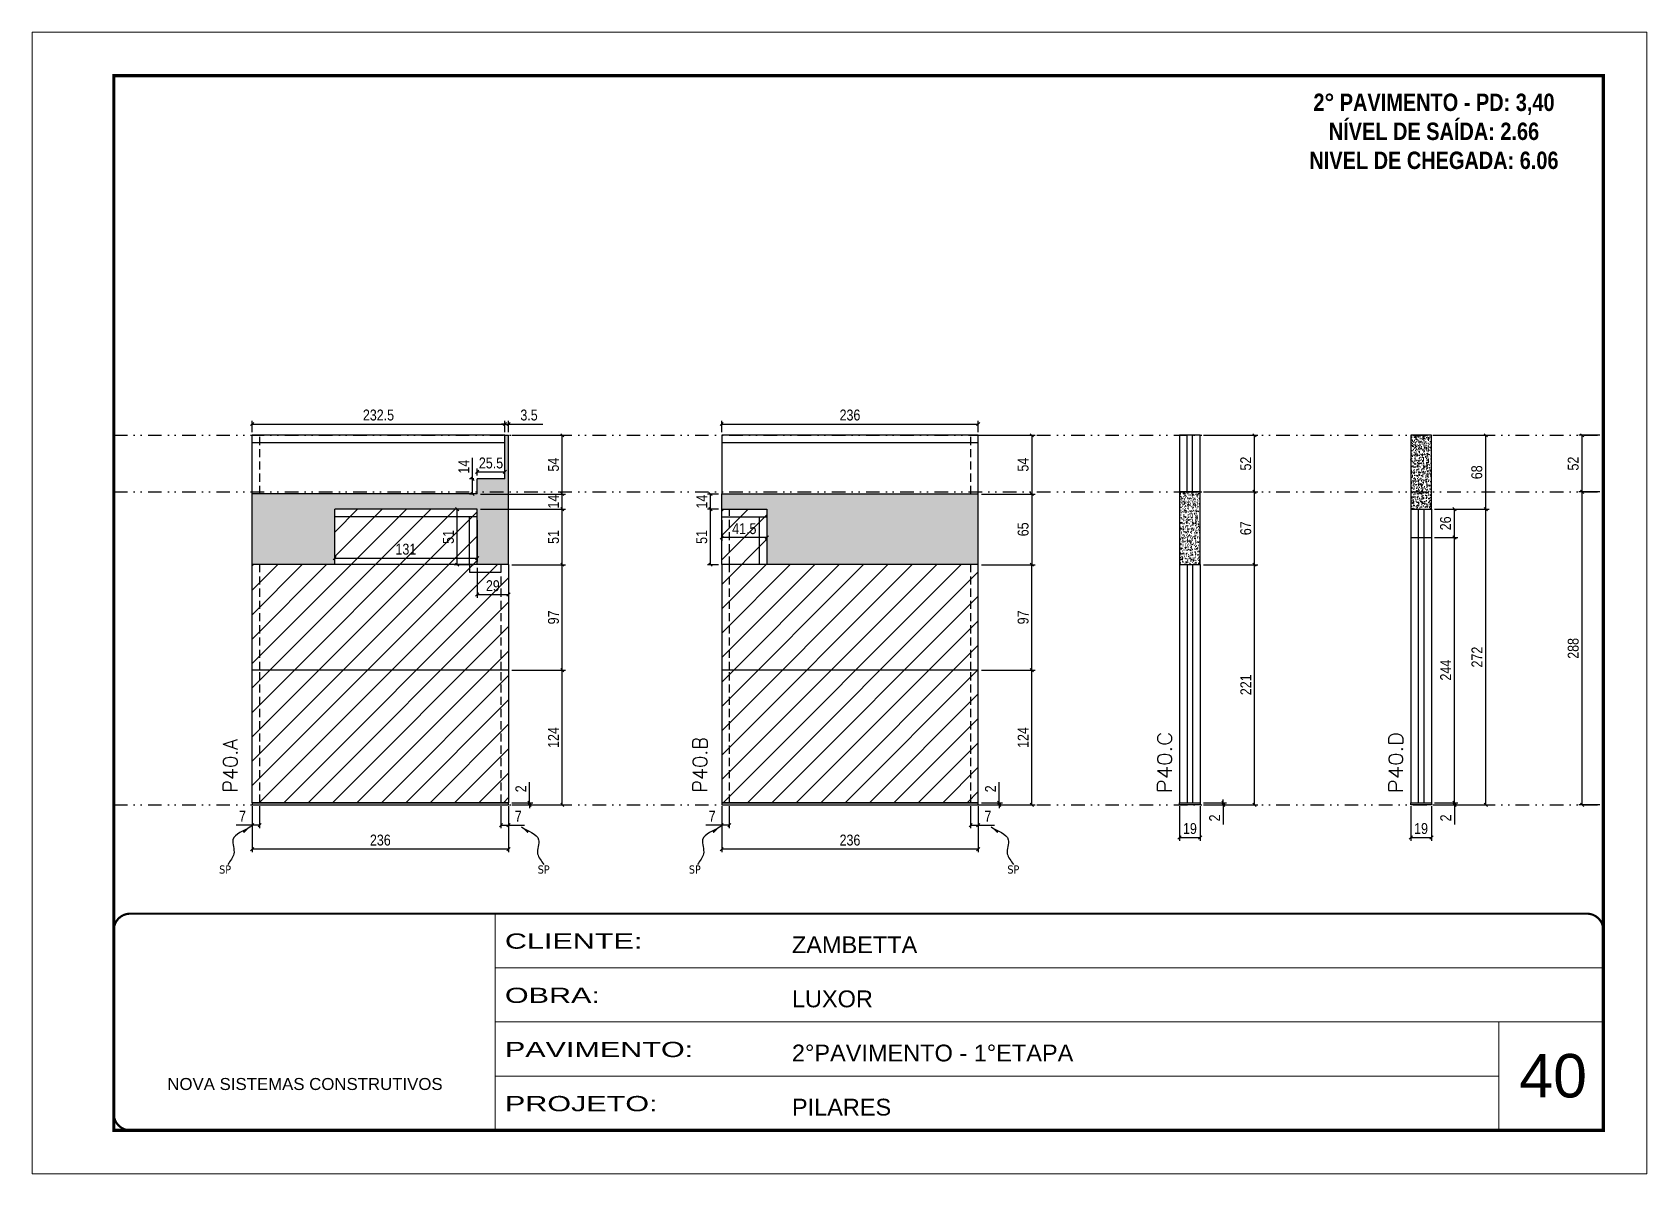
# Model space of a CAD drawing. Extents: x 14400 to 24104, y -21631 to 6985.
# Drawn here: x 19168 to 20653, y -4402 to -3352 of the extents above; entities that cross this region are included whole.
import ezdxf

# ---------------------------------------------------------------- set-up
doc = ezdxf.new("R2010")
doc.units = 0
for name, pattern in [('CONTINUO', [0]), ('DASHED', [0.75, 0.5, -0.25]), ('DIVIDE2', [0.625, 0.25, -0.125, 0, -0.125, 0, -0.125]), ('HIDDEN', [0.375, 0.25, -0.125])]:
    doc.linetypes.add(name, pattern=pattern)
for name, color, linetype, lineweight in [('CARIMBO', 255, 'Continuous', 9), ('Folhas', 255, 'Continuous', 9), ('Hachura', 251, 'Continuous', 9), ('SARRAFO DE PRESSAO', 251, 'DASHED', 9), ('Texto Seção', 7, 'Continuous', 15)]:
    doc.layers.add(name, color=color, linetype=linetype, lineweight=lineweight)
for name, color, linetype in [('COTA', 241, 'Continuous'), ('NOMENCLATURA', 7, 'Continuous'), ('Nível', 160, 'Continuous'), ('Painéis', 200, 'Continuous'), ('SARR_2.2x7', 40, 'Continuous'), ('texto', 7, 'Continuous')]:
    doc.layers.add(name, color=color, linetype=linetype)
doc.styles.add('ARIAL', font='arial.ttf')
doc.styles.add('COTA TECNICA', font='techl___.ttf', dxfattribs={"height": 10})
doc.styles.add('COTA TECNICA-50', font='techl___.ttf', dxfattribs={"height": 10})
doc.styles.add('REGUA-120', font='ROMANS.shx', dxfattribs={"height": 15})
doc.styles.add('ROMANC', font='techb___.ttf', dxfattribs={"height": 2.5})
doc.styles.get("Standard").update_dxf_attribs({"font": 'arial.ttf'})
doc.styles.add('Tecnologia', font='')
doc.styles.get('Tecnologia').set_extended_font_data('Forgotten Futurist')
doc.dimstyles.new('COTA PAINEL-50', dxfattribs={"dimtxt": 10, "dimasz": 3, "dimexe": 3, "dimexo": 3, "dimgap": 3, "dimtad": 1, "dimdec": 1, "dimzin": 12, "dimdsep": 46, "dimtxsty": 'COTA TECNICA-50', "dimblk1": 'OBLIQUE', "dimblk2": 'OBLIQUE', "dimsah": 1, "dimcen": 0.9, "dimclrd": 4, "dimclre": 4, "dimclrt": 240, "dimadec": 1, "dimazin": 3, "dimtfac": 1, "dimtdec": 1, "dimtmove": 0, "dimatfit": 3, "dimfxl": 1, "dimtolj": 1, "dimtzin": 12, "dimarcsym": 0})
doc.dimstyles.new('PAINEL', dxfattribs={"dimtxt": 10, "dimasz": 3, "dimexe": 3, "dimexo": 3, "dimgap": 3, "dimtad": 1, "dimdec": 1, "dimzin": 12, "dimdsep": 46, "dimtxsty": 'COTA TECNICA', "dimblk1": 'OBLIQUE', "dimblk2": 'OBLIQUE', "dimsah": 1, "dimcen": 0.9, "dimclrd": 4, "dimclre": 4, "dimclrt": 240, "dimadec": 1, "dimazin": 3, "dimtfac": 1, "dimtdec": 1, "dimtmove": 0, "dimatfit": 3, "dimfxl": 1, "dimtolj": 1, "dimtzin": 12, "dimarcsym": 0})
doc.dimstyles.get("Standard").update_dxf_attribs({"dimtxt": 0.18, "dimasz": 0.18, "dimexe": 0.18, "dimexo": 0.0625, "dimgap": 0.09, "dimtad": 0, "dimtih": 1, "dimtoh": 1, "dimdec": 4, "dimzin": 0, "dimdsep": 46, "dimtxsty": 'Standard', "dimcen": 0.09, "dimadec": 0, "dimazin": 0, "dimtfac": 1, "dimtdec": 4, "dimtofl": 0, "dimtmove": 0, "dimatfit": 3, "dimfxl": 1, "dimtolj": 1, "dimtzin": 0, "dimarcsym": 0})

msp = doc.modelspace()

# ---------------------------------------------------------------- texts
at = {"layer": 'CARIMBO', "style": 'ARIAL'}
msp.add_text('40', height=40, dxfattribs=at).set_placement((20536.33, -4332.3))
at = {"layer": 'NOMENCLATURA', "color": 2, "insert": (20457.79, -3408.86), "char_height": 16, "attachment_point": 2, "style": 'ROMANC'}
msp.add_mtext_dynamic_manual_height_columns('2° PAVIMENTO - PD: 3,40\\PNÍVEL DE SAÍDA: 2.66\\PNIVEL DE CHEGADA: 6.06', width=432.3511, gutter_width=1, heights=[0], dxfattribs=at)
at = {"layer": 'texto', "color": 0, "char_height": 7.5, "attachment_point": 5}
for insert in [(19345.84, -4122.66), (19638.86, -4122.66), (19777.86, -4122.66), (20070.88, -4122.66)]:
    msp.add_mtext('{\\fTahoma|b0|i0|c0|p34;\\C4;SP}', dxfattribs=dict(at, insert=insert))
at = {"layer": 'Texto Seção', "style": 'REGUA-120', "width": 1.1}
for s, p in [('P40.C', (20216.55, -4052.4)), ('P40.D', (20429.13, -4052.4))]:
    msp.add_text(s, height=13, rotation=90, dxfattribs=at).set_placement(p)
at = {"layer": 'Texto Seção', "char_height": 13, "width": 285.3299, "attachment_point": 7, "rotation": 90, "style": 'REGUA-120'}
for s, insert in [('\\pt26;P40.A', (19357.15, -4051.91)), ('\\pt26;P40.B', (19789.17, -4051.91))]:
    msp.add_mtext(s, dxfattribs=dict(at, insert=insert))

# ---------------------------------------------------------------- blocks, each defined once
blk = doc.blocks.new('9999999999')
at = {"color": 30, "linetype": 'CONTINUO'}
for p, q in [((98564.6, 34230.2), (98564.6, 34429.4)), ((98564.6, 34379.6), (99584, 34379.6)), ((98564.6, 34329.8), (99488, 34329.8)), ((99584, 34329.8), (99488, 34329.8)), ((99488, 34329.8), (99488, 34230.2)), ((98564.6, 34280), (99488, 34280))]:
    blk.add_line(p, q, dxfattribs=at)
at = {"color": 30, "linetype": 'CONTINUO', "const_width": 2}
blk.add_lwpolyline([(99584, 34230.2), (99584, 34414.4, 0.414214), (99569, 34429.4), (98229, 34429.4, 0.414214), (98214, 34414.4), (98214, 34245.2, 0.414214), (98229, 34230.2), (99584, 34230.2)], format="xyb", dxfattribs=at)
at = {"layer": 'Folhas'}
blk.add_lwpolyline([(98139, 34190.2), (99624, 34190.2), (99624, 35240.2), (98139, 35240.2)], close=True, dxfattribs=at)
at = {"layer": 'Folhas', "color": 30, "const_width": 3}
blk.add_lwpolyline([(98214, 34230.2), (99584, 34230.2), (99584, 35200.2), (98214, 35200.2)], close=True, dxfattribs=at)
at = {"color": 7, "linetype": 'Continuous', "ltscale": 5, "style": 'ARIAL'}
for s, height, p in [('ZAMBETTA', 15.48, (98837.7, 34393.1)), ('LUXOR', 15.48, (98837.7, 34343.3)), ('2°PAVIMENTO - 1°ETAPA', 15.483, (98837.7, 34293.5)), ('NOVA SISTEMAS CONSTRUTIVOS', 11.059, (98263.2, 34267.2)), ('PILARES', 15.48, (98837.7, 34243.7))]:
    blk.add_text(s, height=height, dxfattribs=at).set_placement(p)
at = {"layer": 'Folhas', "color": 7, "style": 'Tecnologia', "width": 1.5}
for s, p in [('CLIENTE:', (98573.7, 34397.2)), ('OBRA:', (98573.7, 34347.3)), ('PAVIMENTO:', (98573.7, 34297.5)), ('PROJETO:', (98573.7, 34247.7))]:
    blk.add_text(s, height=14, dxfattribs=at).set_placement(p)
blk = doc.blocks.new('_Oblique')
at = {"color": 0, "linetype": 'ByBlock', "lineweight": -2}
blk.add_line((-0.5, -0.5), (0.5, 0.5), dxfattribs=at)
blk = doc.blocks.new('*D1594')
at = {"layer": 'COTA', "color": 4, "lineweight": -2, "transparency": 16777216}
for p, q in [((20610.5, -3775.2), (20591, -3775.2)), ((20594, -4063.2), (20594, -3775.2)), ((20610.5, -4063.2), (20591, -4063.2))]:
    blk.add_line(p, q, dxfattribs=at)
at = {"layer": 'Defpoints', "color": 0, "transparency": 16777216}
for p in [(20594, -3775.2), (20613.5, -3775.2), (20613.5, -4063.2)]:
    blk.add_point(p, dxfattribs=at)
at = {"layer": 'COTA', "color": 4, "lineweight": -2, "transparency": 16777216, "xscale": 3, "yscale": 3, "zscale": 3}
for p, rotation in [((20594, -3775.2), 90), ((20594, -4063.2), 270)]:
    blk.add_blockref('_Oblique', p, dxfattribs=dict(at, rotation=rotation))
at = {"layer": 'COTA', "color": 240, "transparency": 16777216, "insert": (20585.9, -3919.2), "char_height": 10, "attachment_point": 5, "rotation": 90, "style": 'COTA TECNICA'}
blk.add_mtext('\\A1;288', dxfattribs=at)
blk = doc.blocks.new('*D1568')
at = {"layer": 'COTA', "color": 4, "lineweight": -2, "transparency": 16777216}
for p, q in [((19370.6, -4064.2), (19370.6, -4106.8)), ((19606.6, -4064.2), (19606.6, -4106.8)), ((19606.6, -4103.8), (19370.6, -4103.8))]:
    blk.add_line(p, q, dxfattribs=at)
at = {"layer": 'Defpoints', "color": 0, "transparency": 16777216}
for p in [(19370.6, -4061.2), (19606.6, -4061.2), (19370.6, -4103.8)]:
    blk.add_point(p, dxfattribs=at)
at = {"layer": 'COTA', "color": 4, "lineweight": -2, "transparency": 16777216, "xscale": 3, "yscale": 3, "zscale": 3, "rotation": 180}
blk.add_blockref('_Oblique', (19370.6, -4103.8), dxfattribs=at)
at = {"layer": 'COTA', "color": 4, "lineweight": -2, "transparency": 16777216, "xscale": 3, "yscale": 3, "zscale": 3}
blk.add_blockref('_Oblique', (19606.6, -4103.8), dxfattribs=at)
at = {"layer": 'COTA', "color": 240, "transparency": 16777216, "insert": (19488.6, -4095.6), "char_height": 10, "attachment_point": 5, "style": 'COTA TECNICA'}
blk.add_mtext('\\A1;236', dxfattribs=at)
blk = doc.blocks.new('*D1569')
at = {"layer": 'COTA', "color": 4, "lineweight": -2, "transparency": 16777216}
for p, q in [((19599.6, -4064.2), (19599.6, -4084.7)), ((19606.6, -4066.2), (19606.6, -4084.7)), ((19599.6, -4081.7), (19606.6, -4081.7)), ((19606.6, -4081.7), (19621.3, -4081.7))]:
    blk.add_line(p, q, dxfattribs=at)
at = {"layer": 'Defpoints', "color": 0, "transparency": 16777216}
for p in [(19599.6, -4061.2), (19606.6, -4063.2), (19606.6, -4081.7)]:
    blk.add_point(p, dxfattribs=at)
at = {"layer": 'COTA', "color": 4, "lineweight": -2, "transparency": 16777216, "xscale": 3, "yscale": 3, "zscale": 3, "rotation": 180}
blk.add_blockref('_Oblique', (19599.6, -4081.7), dxfattribs=at)
at = {"layer": 'COTA', "color": 4, "lineweight": -2, "transparency": 16777216, "xscale": 3, "yscale": 3, "zscale": 3}
blk.add_blockref('_Oblique', (19606.6, -4081.7), dxfattribs=at)
at = {"layer": 'COTA', "color": 240, "transparency": 16777216, "insert": (19615.5, -4073.6), "char_height": 10, "attachment_point": 5, "style": 'COTA TECNICA-50'}
blk.add_mtext('\\A1;7', dxfattribs=at)
blk = doc.blocks.new('*D1570')
at = {"layer": 'COTA', "color": 4, "lineweight": -2, "transparency": 16777216}
for p, q in [((19370.6, -4066.2), (19370.6, -4084.7)), ((19377.6, -4064.2), (19377.6, -4084.7)), ((19370.6, -4081.7), (19355.9, -4081.7)), ((19377.6, -4081.7), (19370.6, -4081.7))]:
    blk.add_line(p, q, dxfattribs=at)
at = {"layer": 'Defpoints', "color": 0, "transparency": 16777216}
for p in [(19370.6, -4063.2), (19377.6, -4061.2), (19370.6, -4081.7)]:
    blk.add_point(p, dxfattribs=at)
at = {"layer": 'COTA', "color": 4, "lineweight": -2, "transparency": 16777216, "xscale": 3, "yscale": 3, "zscale": 3, "rotation": 180}
blk.add_blockref('_Oblique', (19370.6, -4081.7), dxfattribs=at)
at = {"layer": 'COTA', "color": 4, "lineweight": -2, "transparency": 16777216, "xscale": 3, "yscale": 3, "zscale": 3}
blk.add_blockref('_Oblique', (19377.6, -4081.7), dxfattribs=at)
at = {"layer": 'COTA', "color": 240, "transparency": 16777216, "insert": (19361.8, -4073.6), "char_height": 10, "attachment_point": 5, "style": 'COTA TECNICA-50'}
blk.add_mtext('\\A1;7', dxfattribs=at)
blk = doc.blocks.new('*D1595')
at = {"layer": 'COTA', "color": 4, "linetype": 'ByBlock', "lineweight": -2, "transparency": 16777216}
for p, q in [((19609.6, -3939.2), (19659, -3939.2)), ((19656, -4063.2), (19656, -3939.2)), ((19609.6, -4063.2), (19659, -4063.2))]:
    blk.add_line(p, q, dxfattribs=at)
at = {"layer": 'Defpoints', "color": 0, "linetype": 'ByBlock', "transparency": 16777216}
for p in [(19606.6, -3939.2), (19656, -3939.2), (19606.6, -4063.2)]:
    blk.add_point(p, dxfattribs=at)
at = {"layer": 'COTA', "color": 4, "linetype": 'ByBlock', "lineweight": -2, "transparency": 16777216, "xscale": 3, "yscale": 3, "zscale": 3}
for p, rotation in [((19656, -3939.2), 90), ((19656, -4063.2), 270)]:
    blk.add_blockref('_Oblique', p, dxfattribs=dict(at, rotation=rotation))
at = {"layer": 'COTA', "color": 240, "linetype": 'ByBlock', "transparency": 16777216, "insert": (19647.9, -4001.2), "char_height": 10, "attachment_point": 5, "rotation": 90, "style": 'COTA TECNICA'}
blk.add_mtext('\\A1;124', dxfattribs=at)
blk = doc.blocks.new('*D1571')
at = {"layer": 'COTA', "color": 4, "lineweight": -2, "transparency": 16777216}
for p, q in [((19625.9, -4061.2), (19625.9, -4042.4)), ((19609.6, -4061.2), (19628.9, -4061.2)), ((19609.6, -4063.2), (19628.9, -4063.2)), ((19625.9, -4063.2), (19625.9, -4061.2)), ((19625.9, -4063.2), (19625.9, -4066.2))]:
    blk.add_line(p, q, dxfattribs=at)
at = {"layer": 'Defpoints', "color": 0, "transparency": 16777216}
for p in [(19606.6, -4061.2), (19606.6, -4063.2), (19625.9, -4063.2)]:
    blk.add_point(p, dxfattribs=at)
at = {"layer": 'COTA', "color": 4, "lineweight": -2, "transparency": 16777216, "xscale": 3, "yscale": 3, "zscale": 3}
for p, rotation in [((19625.9, -4061.2), 270), ((19625.9, -4063.2), 90)]:
    blk.add_blockref('_Oblique', p, dxfattribs=dict(at, rotation=rotation))
at = {"layer": 'COTA', "color": 240, "transparency": 16777216, "insert": (19617.9, -4048.4), "char_height": 10, "attachment_point": 5, "rotation": 90, "style": 'COTA TECNICA-50'}
blk.add_mtext('\\A1;2', dxfattribs=at)
blk = doc.blocks.new('*D1596')
at = {"layer": 'COTA', "color": 4, "linetype": 'ByBlock', "lineweight": -2, "transparency": 16777216}
for p, q in [((19609.6, -3939.2), (19659, -3939.2)), ((19656, -4063.2), (19656, -3939.2)), ((19609.6, -4063.2), (19659, -4063.2))]:
    blk.add_line(p, q, dxfattribs=at)
at = {"layer": 'Defpoints', "color": 0, "linetype": 'ByBlock', "transparency": 16777216}
for p in [(19606.6, -3939.2), (19656, -3939.2), (19606.6, -4063.2)]:
    blk.add_point(p, dxfattribs=at)
at = {"layer": 'COTA', "color": 4, "linetype": 'ByBlock', "lineweight": -2, "transparency": 16777216, "xscale": 3, "yscale": 3, "zscale": 3}
for p, rotation in [((19656, -3939.2), 90), ((19656, -4063.2), 270)]:
    blk.add_blockref('_Oblique', p, dxfattribs=dict(at, rotation=rotation))
at = {"layer": 'COTA', "color": 240, "linetype": 'ByBlock', "transparency": 16777216, "insert": (19647.9, -4001.2), "char_height": 10, "attachment_point": 5, "rotation": 90, "style": 'COTA TECNICA'}
blk.add_mtext('\\A1;124', dxfattribs=at)
blk = doc.blocks.new('*D1597')
at = {"layer": 'COTA', "color": 4, "lineweight": -2, "transparency": 16777216}
for p, q in [((19609.6, -3842.2), (19659, -3842.2)), ((19656, -3939.2), (19656, -3842.2)), ((19609.6, -3939.2), (19659, -3939.2))]:
    blk.add_line(p, q, dxfattribs=at)
at = {"layer": 'Defpoints', "color": 0, "transparency": 16777216}
for p in [(19606.6, -3842.2), (19656, -3842.2), (19606.6, -3939.2)]:
    blk.add_point(p, dxfattribs=at)
at = {"layer": 'COTA', "color": 4, "lineweight": -2, "transparency": 16777216, "xscale": 3, "yscale": 3, "zscale": 3}
for p, rotation in [((19656, -3842.2), 90), ((19656, -3939.2), 270)]:
    blk.add_blockref('_Oblique', p, dxfattribs=dict(at, rotation=rotation))
at = {"layer": 'COTA', "color": 240, "transparency": 16777216, "insert": (19647.9, -3890.7), "char_height": 10, "attachment_point": 5, "rotation": 90, "style": 'COTA TECNICA'}
blk.add_mtext('\\A1;97', dxfattribs=at)
blk = doc.blocks.new('*D1580')
at = {"layer": 'COTA', "color": 4, "lineweight": -2, "transparency": 16777216}
for p, q in [((19802.6, -4064.2), (19802.6, -4106.8)), ((20038.6, -4064.2), (20038.6, -4106.8)), ((20038.6, -4103.8), (19802.6, -4103.8))]:
    blk.add_line(p, q, dxfattribs=at)
at = {"layer": 'Defpoints', "color": 0, "transparency": 16777216}
for p in [(19802.6, -4061.2), (20038.6, -4061.2), (19802.6, -4103.8)]:
    blk.add_point(p, dxfattribs=at)
at = {"layer": 'COTA', "color": 4, "lineweight": -2, "transparency": 16777216, "xscale": 3, "yscale": 3, "zscale": 3, "rotation": 180}
blk.add_blockref('_Oblique', (19802.6, -4103.8), dxfattribs=at)
at = {"layer": 'COTA', "color": 4, "lineweight": -2, "transparency": 16777216, "xscale": 3, "yscale": 3, "zscale": 3}
blk.add_blockref('_Oblique', (20038.6, -4103.8), dxfattribs=at)
at = {"layer": 'COTA', "color": 240, "transparency": 16777216, "insert": (19920.6, -4095.6), "char_height": 10, "attachment_point": 5, "style": 'COTA TECNICA'}
blk.add_mtext('\\A1;236', dxfattribs=at)
blk = doc.blocks.new('*D1581')
at = {"layer": 'COTA', "color": 4, "lineweight": -2, "transparency": 16777216}
for p, q in [((20031.6, -4064.2), (20031.6, -4084.7)), ((20038.6, -4066.2), (20038.6, -4084.7)), ((20031.6, -4081.7), (20038.6, -4081.7)), ((20038.6, -4081.7), (20053.4, -4081.7))]:
    blk.add_line(p, q, dxfattribs=at)
at = {"layer": 'Defpoints', "color": 0, "transparency": 16777216}
for p in [(20031.6, -4061.2), (20038.6, -4063.2), (20038.6, -4081.7)]:
    blk.add_point(p, dxfattribs=at)
at = {"layer": 'COTA', "color": 4, "lineweight": -2, "transparency": 16777216, "xscale": 3, "yscale": 3, "zscale": 3, "rotation": 180}
blk.add_blockref('_Oblique', (20031.6, -4081.7), dxfattribs=at)
at = {"layer": 'COTA', "color": 4, "lineweight": -2, "transparency": 16777216, "xscale": 3, "yscale": 3, "zscale": 3}
blk.add_blockref('_Oblique', (20038.6, -4081.7), dxfattribs=at)
at = {"layer": 'COTA', "color": 240, "transparency": 16777216, "insert": (20047.5, -4073.6), "char_height": 10, "attachment_point": 5, "style": 'COTA TECNICA-50'}
blk.add_mtext('\\A1;7', dxfattribs=at)
blk = doc.blocks.new('*D1582')
at = {"layer": 'COTA', "color": 4, "lineweight": -2, "transparency": 16777216}
for p, q in [((19802.6, -4066.2), (19802.6, -4084.7)), ((19809.6, -4064.2), (19809.6, -4084.7)), ((19802.6, -4081.7), (19787.9, -4081.7)), ((19809.6, -4081.7), (19802.6, -4081.7))]:
    blk.add_line(p, q, dxfattribs=at)
at = {"layer": 'Defpoints', "color": 0, "transparency": 16777216}
for p in [(19802.6, -4063.2), (19809.6, -4061.2), (19802.6, -4081.7)]:
    blk.add_point(p, dxfattribs=at)
at = {"layer": 'COTA', "color": 4, "lineweight": -2, "transparency": 16777216, "xscale": 3, "yscale": 3, "zscale": 3, "rotation": 180}
blk.add_blockref('_Oblique', (19802.6, -4081.7), dxfattribs=at)
at = {"layer": 'COTA', "color": 4, "lineweight": -2, "transparency": 16777216, "xscale": 3, "yscale": 3, "zscale": 3}
blk.add_blockref('_Oblique', (19809.6, -4081.7), dxfattribs=at)
at = {"layer": 'COTA', "color": 240, "transparency": 16777216, "insert": (19793.8, -4073.6), "char_height": 10, "attachment_point": 5, "style": 'COTA TECNICA-50'}
blk.add_mtext('\\A1;7', dxfattribs=at)
blk = doc.blocks.new('*D1601')
at = {"layer": 'COTA', "color": 4, "linetype": 'ByBlock', "lineweight": -2, "transparency": 16777216}
for p, q in [((20041.6, -3939.2), (20091, -3939.2)), ((20088, -4063.2), (20088, -3939.2)), ((20041.6, -4063.2), (20091, -4063.2))]:
    blk.add_line(p, q, dxfattribs=at)
at = {"layer": 'Defpoints', "color": 0, "linetype": 'ByBlock', "transparency": 16777216}
for p in [(20038.6, -3939.2), (20088, -3939.2), (20038.6, -4063.2)]:
    blk.add_point(p, dxfattribs=at)
at = {"layer": 'COTA', "color": 4, "linetype": 'ByBlock', "lineweight": -2, "transparency": 16777216, "xscale": 3, "yscale": 3, "zscale": 3}
for p, rotation in [((20088, -3939.2), 90), ((20088, -4063.2), 270)]:
    blk.add_blockref('_Oblique', p, dxfattribs=dict(at, rotation=rotation))
at = {"layer": 'COTA', "color": 240, "linetype": 'ByBlock', "transparency": 16777216, "insert": (20079.9, -4001.2), "char_height": 10, "attachment_point": 5, "rotation": 90, "style": 'COTA TECNICA'}
blk.add_mtext('\\A1;124', dxfattribs=at)
blk = doc.blocks.new('*D1583')
at = {"layer": 'COTA', "color": 4, "lineweight": -2, "transparency": 16777216}
for p, q in [((20057.9, -4061.2), (20057.9, -4042.4)), ((20041.6, -4061.2), (20060.9, -4061.2)), ((20041.6, -4063.2), (20060.9, -4063.2)), ((20057.9, -4063.2), (20057.9, -4061.2)), ((20057.9, -4063.2), (20057.9, -4066.2))]:
    blk.add_line(p, q, dxfattribs=at)
at = {"layer": 'Defpoints', "color": 0, "transparency": 16777216}
for p in [(20038.6, -4061.2), (20038.6, -4063.2), (20057.9, -4063.2)]:
    blk.add_point(p, dxfattribs=at)
at = {"layer": 'COTA', "color": 4, "lineweight": -2, "transparency": 16777216, "xscale": 3, "yscale": 3, "zscale": 3}
for p, rotation in [((20057.9, -4061.2), 270), ((20057.9, -4063.2), 90)]:
    blk.add_blockref('_Oblique', p, dxfattribs=dict(at, rotation=rotation))
at = {"layer": 'COTA', "color": 240, "transparency": 16777216, "insert": (20049.9, -4048.4), "char_height": 10, "attachment_point": 5, "rotation": 90, "style": 'COTA TECNICA-50'}
blk.add_mtext('\\A1;2', dxfattribs=at)
blk = doc.blocks.new('*D1602')
at = {"layer": 'COTA', "color": 4, "linetype": 'ByBlock', "lineweight": -2, "transparency": 16777216}
for p, q in [((20041.6, -3939.2), (20091, -3939.2)), ((20088, -4063.2), (20088, -3939.2)), ((20041.6, -4063.2), (20091, -4063.2))]:
    blk.add_line(p, q, dxfattribs=at)
at = {"layer": 'Defpoints', "color": 0, "linetype": 'ByBlock', "transparency": 16777216}
for p in [(20038.6, -3939.2), (20088, -3939.2), (20038.6, -4063.2)]:
    blk.add_point(p, dxfattribs=at)
at = {"layer": 'COTA', "color": 4, "linetype": 'ByBlock', "lineweight": -2, "transparency": 16777216, "xscale": 3, "yscale": 3, "zscale": 3}
for p, rotation in [((20088, -3939.2), 90), ((20088, -4063.2), 270)]:
    blk.add_blockref('_Oblique', p, dxfattribs=dict(at, rotation=rotation))
at = {"layer": 'COTA', "color": 240, "linetype": 'ByBlock', "transparency": 16777216, "insert": (20079.9, -4001.2), "char_height": 10, "attachment_point": 5, "rotation": 90, "style": 'COTA TECNICA'}
blk.add_mtext('\\A1;124', dxfattribs=at)
blk = doc.blocks.new('*D1603')
at = {"layer": 'COTA', "color": 4, "lineweight": -2, "transparency": 16777216}
for p, q in [((20041.6, -3842.2), (20091, -3842.2)), ((20088, -3939.2), (20088, -3842.2)), ((20041.6, -3939.2), (20091, -3939.2))]:
    blk.add_line(p, q, dxfattribs=at)
at = {"layer": 'Defpoints', "color": 0, "transparency": 16777216}
for p in [(20038.6, -3842.2), (20088, -3842.2), (20038.6, -3939.2)]:
    blk.add_point(p, dxfattribs=at)
at = {"layer": 'COTA', "color": 4, "lineweight": -2, "transparency": 16777216, "xscale": 3, "yscale": 3, "zscale": 3}
for p, rotation in [((20088, -3842.2), 90), ((20088, -3939.2), 270)]:
    blk.add_blockref('_Oblique', p, dxfattribs=dict(at, rotation=rotation))
at = {"layer": 'COTA', "color": 240, "transparency": 16777216, "insert": (20079.9, -3890.7), "char_height": 10, "attachment_point": 5, "rotation": 90, "style": 'COTA TECNICA'}
blk.add_mtext('\\A1;97', dxfattribs=at)
blk = doc.blocks.new('*D1604')
at = {"layer": 'COTA', "color": 4, "lineweight": -2, "transparency": 16777216}
for p, q in [((19574.6, -3791.2), (19556.4, -3791.2)), ((19559.4, -3842.2), (19559.4, -3791.2)), ((19574.6, -3842.2), (19556.4, -3842.2))]:
    blk.add_line(p, q, dxfattribs=at)
at = {"layer": 'Defpoints', "color": 0, "transparency": 16777216}
for p in [(19559.4, -3791.2), (19577.6, -3791.2), (19577.6, -3842.2)]:
    blk.add_point(p, dxfattribs=at)
at = {"layer": 'COTA', "color": 4, "lineweight": -2, "transparency": 16777216, "xscale": 3, "yscale": 3, "zscale": 3}
for p, rotation in [((19559.4, -3791.2), 90), ((19559.4, -3842.2), 270)]:
    blk.add_blockref('_Oblique', p, dxfattribs=dict(at, rotation=rotation))
at = {"layer": 'COTA', "color": 240, "transparency": 16777216, "insert": (19551.3, -3816.7), "char_height": 10, "attachment_point": 5, "rotation": 90, "style": 'COTA TECNICA'}
blk.add_mtext('\\A1;51', dxfattribs=at)
blk = doc.blocks.new('*D1605')
at = {"layer": 'COTA', "color": 4, "lineweight": -2, "transparency": 16777216}
for p, q in [((19580.6, -3791.2), (19659, -3791.2)), ((19656, -3842.2), (19656, -3791.2)), ((19609.6, -3842.2), (19659, -3842.2))]:
    blk.add_line(p, q, dxfattribs=at)
at = {"layer": 'Defpoints', "color": 0, "transparency": 16777216}
for p in [(19577.6, -3791.2), (19656, -3791.2), (19606.6, -3842.2)]:
    blk.add_point(p, dxfattribs=at)
at = {"layer": 'COTA', "color": 4, "lineweight": -2, "transparency": 16777216, "xscale": 3, "yscale": 3, "zscale": 3}
for p, rotation in [((19656, -3791.2), 90), ((19656, -3842.2), 270)]:
    blk.add_blockref('_Oblique', p, dxfattribs=dict(at, rotation=rotation))
at = {"layer": 'COTA', "color": 240, "transparency": 16777216, "insert": (19647.9, -3816.7), "char_height": 10, "attachment_point": 5, "rotation": 90, "style": 'COTA TECNICA'}
blk.add_mtext('\\A1;51', dxfattribs=at)
blk = doc.blocks.new('*D1598')
at = {"layer": 'COTA', "color": 4, "lineweight": -2, "transparency": 16777216}
for p, q in [((19580.6, -3777.2), (19659, -3777.2)), ((19656, -3791.2), (19656, -3777.2)), ((19580.6, -3791.2), (19659, -3791.2))]:
    blk.add_line(p, q, dxfattribs=at)
at = {"layer": 'Defpoints', "color": 0, "transparency": 16777216}
for p in [(19577.6, -3777.2), (19656, -3777.2), (19577.6, -3791.2)]:
    blk.add_point(p, dxfattribs=at)
at = {"layer": 'COTA', "color": 4, "lineweight": -2, "transparency": 16777216, "xscale": 3, "yscale": 3, "zscale": 3}
for p, rotation in [((19656, -3777.2), 90), ((19656, -3791.2), 270)]:
    blk.add_blockref('_Oblique', p, dxfattribs=dict(at, rotation=rotation))
at = {"layer": 'COTA', "color": 240, "transparency": 16777216, "insert": (19647.9, -3784.2), "char_height": 10, "attachment_point": 5, "rotation": 90, "style": 'COTA TECNICA'}
blk.add_mtext('\\A1;14', dxfattribs=at)
blk = doc.blocks.new('*D1572')
at = {"layer": 'COTA', "color": 4, "lineweight": -2, "transparency": 16777216}
for p, q in [((20223.8, -4064.2), (20223.8, -4096.1)), ((20242.8, -4064.2), (20242.8, -4096.1)), ((20223.8, -4093.1), (20242.8, -4093.1))]:
    blk.add_line(p, q, dxfattribs=at)
at = {"layer": 'Defpoints', "color": 0, "transparency": 16777216}
for p in [(20223.8, -4061.2), (20242.8, -4061.2), (20242.8, -4093.1)]:
    blk.add_point(p, dxfattribs=at)
at = {"layer": 'COTA', "color": 4, "lineweight": -2, "transparency": 16777216, "xscale": 3, "yscale": 3, "zscale": 3, "rotation": 180}
blk.add_blockref('_Oblique', (20223.8, -4093.1), dxfattribs=at)
at = {"layer": 'COTA', "color": 4, "lineweight": -2, "transparency": 16777216, "xscale": 3, "yscale": 3, "zscale": 3}
blk.add_blockref('_Oblique', (20242.8, -4093.1), dxfattribs=at)
at = {"layer": 'COTA', "color": 240, "transparency": 16777216, "insert": (20233.3, -4085), "char_height": 10, "attachment_point": 5, "style": 'COTA TECNICA'}
blk.add_mtext('\\A1;19', dxfattribs=at)
blk = doc.blocks.new('*D1573')
at = {"layer": 'COTA', "color": 4, "lineweight": -2, "transparency": 16777216}
for p, q in [((20245.8, -4061.2), (20267, -4061.2)), ((20245.8, -4063.2), (20267, -4063.2)), ((20264, -4061.2), (20264, -4058.2)), ((20264, -4061.2), (20264, -4063.2)), ((20264, -4063.2), (20264, -4081.3))]:
    blk.add_line(p, q, dxfattribs=at)
at = {"layer": 'Defpoints', "color": 0, "transparency": 16777216}
for p in [(20242.8, -4061.2), (20242.8, -4063.2), (20264, -4061.2)]:
    blk.add_point(p, dxfattribs=at)
at = {"layer": 'COTA', "color": 4, "lineweight": -2, "transparency": 16777216, "xscale": 3, "yscale": 3, "zscale": 3}
for p, rotation in [((20264, -4061.2), 270), ((20264, -4063.2), 90)]:
    blk.add_blockref('_Oblique', p, dxfattribs=dict(at, rotation=rotation))
at = {"layer": 'COTA', "color": 240, "transparency": 16777216, "insert": (20256, -4075.2), "char_height": 10, "attachment_point": 5, "rotation": 90, "style": 'COTA TECNICA-50'}
blk.add_mtext('\\A1;2', dxfattribs=at)
blk = doc.blocks.new('*D1574')
at = {"layer": 'COTA', "color": 4, "lineweight": -2, "transparency": 16777216}
for p, q in [((20245.8, -3842.2), (20295.8, -3842.2)), ((20292.8, -4063.2), (20292.8, -3842.2)), ((20245.8, -4063.2), (20295.8, -4063.2))]:
    blk.add_line(p, q, dxfattribs=at)
at = {"layer": 'Defpoints', "color": 0, "transparency": 16777216}
for p in [(20242.8, -3842.2), (20292.8, -3842.2), (20242.8, -4063.2)]:
    blk.add_point(p, dxfattribs=at)
at = {"layer": 'COTA', "color": 4, "lineweight": -2, "transparency": 16777216, "xscale": 3, "yscale": 3, "zscale": 3}
for p, rotation in [((20292.8, -3842.2), 90), ((20292.8, -4063.2), 270)]:
    blk.add_blockref('_Oblique', p, dxfattribs=dict(at, rotation=rotation))
at = {"layer": 'COTA', "color": 240, "transparency": 16777216, "insert": (20284.7, -3952.7), "char_height": 10, "attachment_point": 5, "rotation": 90, "style": 'COTA TECNICA-50'}
blk.add_mtext('\\A1;221', dxfattribs=at)
blk = doc.blocks.new('*D1599')
at = {"layer": 'COTA', "color": 4, "lineweight": -2, "transparency": 16777216}
for p, q in [((20245.8, -3775.2), (20295.8, -3775.2)), ((20292.8, -3842.2), (20292.8, -3775.2)), ((20245.8, -3842.2), (20295.8, -3842.2))]:
    blk.add_line(p, q, dxfattribs=at)
at = {"layer": 'Defpoints', "color": 0, "transparency": 16777216}
for p in [(20242.8, -3775.2), (20292.8, -3775.2), (20242.8, -3842.2)]:
    blk.add_point(p, dxfattribs=at)
at = {"layer": 'COTA', "color": 4, "lineweight": -2, "transparency": 16777216, "xscale": 3, "yscale": 3, "zscale": 3}
for p, rotation in [((20292.8, -3775.2), 90), ((20292.8, -3842.2), 270)]:
    blk.add_blockref('_Oblique', p, dxfattribs=dict(at, rotation=rotation))
at = {"layer": 'COTA', "color": 240, "transparency": 16777216, "insert": (20284.7, -3808.7), "char_height": 10, "attachment_point": 5, "rotation": 90, "style": 'COTA TECNICA'}
blk.add_mtext('\\A1;67', dxfattribs=at)
blk = doc.blocks.new('*D1600')
at = {"layer": 'COTA', "color": 4, "lineweight": -2, "transparency": 16777216}
for p, q in [((20245.8, -3723.2), (20295.8, -3723.2)), ((20292.8, -3775.2), (20292.8, -3723.2)), ((20245.8, -3775.2), (20295.8, -3775.2))]:
    blk.add_line(p, q, dxfattribs=at)
at = {"layer": 'Defpoints', "color": 0, "transparency": 16777216}
for p in [(20242.8, -3723.2), (20292.8, -3723.2), (20242.8, -3775.2)]:
    blk.add_point(p, dxfattribs=at)
at = {"layer": 'COTA', "color": 4, "lineweight": -2, "transparency": 16777216, "xscale": 3, "yscale": 3, "zscale": 3}
for p, rotation in [((20292.8, -3723.2), 90), ((20292.8, -3775.2), 270)]:
    blk.add_blockref('_Oblique', p, dxfattribs=dict(at, rotation=rotation))
at = {"layer": 'COTA', "color": 240, "transparency": 16777216, "insert": (20284.7, -3749.2), "char_height": 10, "attachment_point": 5, "rotation": 90, "style": 'COTA TECNICA'}
blk.add_mtext('\\A1;52', dxfattribs=at)
blk = doc.blocks.new('*D2110')
at = {"layer": 'COTA', "color": 4, "lineweight": -2, "transparency": 16777216}
for p, q in [((20610.5, -3723.2), (20591, -3723.2)), ((20594, -3775.2), (20594, -3723.2)), ((20610.5, -3775.2), (20591, -3775.2))]:
    blk.add_line(p, q, dxfattribs=at)
at = {"layer": 'Defpoints', "color": 0, "transparency": 16777216}
for p in [(20594, -3723.2), (20613.5, -3723.2), (20613.5, -3775.2)]:
    blk.add_point(p, dxfattribs=at)
at = {"layer": 'COTA', "color": 4, "lineweight": -2, "transparency": 16777216, "xscale": 3, "yscale": 3, "zscale": 3}
for p, rotation in [((20594, -3723.2), 90), ((20594, -3775.2), 270)]:
    blk.add_blockref('_Oblique', p, dxfattribs=dict(at, rotation=rotation))
at = {"layer": 'COTA', "color": 240, "transparency": 16777216, "insert": (20585.9, -3749.2), "char_height": 10, "attachment_point": 5, "rotation": 90, "style": 'COTA TECNICA'}
blk.add_mtext('\\A1;52', dxfattribs=at)
blk = doc.blocks.new('*D2111')
at = {"layer": 'COTA', "color": 4, "lineweight": -2, "transparency": 16777216}
for p, q in [((19573.5, -3763.2), (19573.5, -3744)), ((19574.6, -3763.2), (19570.5, -3763.2)), ((19573.5, -3777.2), (19573.5, -3763.2)), ((19574.6, -3777.2), (19570.5, -3777.2))]:
    blk.add_line(p, q, dxfattribs=at)
at = {"layer": 'Defpoints', "color": 0, "transparency": 16777216}
for p in [(19573.5, -3763.2), (19577.6, -3763.2), (19577.6, -3777.2)]:
    blk.add_point(p, dxfattribs=at)
at = {"layer": 'COTA', "color": 4, "lineweight": -2, "transparency": 16777216, "xscale": 3, "yscale": 3, "zscale": 3}
for p, rotation in [((19573.5, -3763.2), 90), ((19573.5, -3777.2), 270)]:
    blk.add_blockref('_Oblique', p, dxfattribs=dict(at, rotation=rotation))
at = {"layer": 'COTA', "color": 240, "transparency": 16777216, "insert": (19565.4, -3752.1), "char_height": 10, "attachment_point": 5, "rotation": 90, "style": 'COTA TECNICA'}
blk.add_mtext('\\A1;14', dxfattribs=at)
blk = doc.blocks.new('*D2112')
at = {"layer": 'COTA', "color": 4, "lineweight": -2, "transparency": 16777216}
for p, q in [((19577.6, -3845.2), (19577.6, -3872.7)), ((19606.6, -3845.2), (19606.6, -3872.7)), ((19577.6, -3869.7), (19606.6, -3869.7))]:
    blk.add_line(p, q, dxfattribs=at)
at = {"layer": 'Defpoints', "color": 0, "transparency": 16777216}
for p in [(19577.6, -3842.2), (19606.6, -3842.2), (19606.6, -3869.7)]:
    blk.add_point(p, dxfattribs=at)
at = {"layer": 'COTA', "color": 4, "lineweight": -2, "transparency": 16777216, "xscale": 3, "yscale": 3, "zscale": 3, "rotation": 180}
blk.add_blockref('_Oblique', (19577.6, -3869.7), dxfattribs=at)
at = {"layer": 'COTA', "color": 4, "lineweight": -2, "transparency": 16777216, "xscale": 3, "yscale": 3, "zscale": 3}
blk.add_blockref('_Oblique', (19606.6, -3869.7), dxfattribs=at)
at = {"layer": 'COTA', "color": 240, "transparency": 16777216, "insert": (19592.1, -3861.6), "char_height": 10, "attachment_point": 5, "style": 'COTA TECNICA'}
blk.add_mtext('\\A1;29', dxfattribs=at)
blk = doc.blocks.new('*D2113')
at = {"layer": 'COTA', "color": 4, "lineweight": -2, "transparency": 16777216}
for p, q in [((19609.6, -3723.2), (19659, -3723.2)), ((19656, -3777.2), (19656, -3723.2)), ((19580.6, -3777.2), (19659, -3777.2))]:
    blk.add_line(p, q, dxfattribs=at)
at = {"layer": 'Defpoints', "color": 0, "transparency": 16777216}
for p in [(19606.6, -3723.2), (19656, -3723.2), (19577.6, -3777.2)]:
    blk.add_point(p, dxfattribs=at)
at = {"layer": 'COTA', "color": 4, "lineweight": -2, "transparency": 16777216, "xscale": 3, "yscale": 3, "zscale": 3}
for p, rotation in [((19656, -3723.2), 90), ((19656, -3777.2), 270)]:
    blk.add_blockref('_Oblique', p, dxfattribs=dict(at, rotation=rotation))
at = {"layer": 'COTA', "color": 240, "transparency": 16777216, "insert": (19647.9, -3750.2), "char_height": 10, "attachment_point": 5, "rotation": 90, "style": 'COTA TECNICA'}
blk.add_mtext('\\A1;54', dxfattribs=at)
blk = doc.blocks.new('*D2114')
at = {"layer": 'COTA', "color": 4, "lineweight": -2, "transparency": 16777216}
for p, q in [((19370.6, -3720.2), (19370.6, -3709.8)), ((19603.1, -3720.2), (19603.1, -3709.8)), ((19370.6, -3712.8), (19603.1, -3712.8))]:
    blk.add_line(p, q, dxfattribs=at)
at = {"layer": 'Defpoints', "color": 0, "transparency": 16777216}
for p in [(19370.6, -3723.2), (19603.1, -3712.8), (19603.1, -3723.2)]:
    blk.add_point(p, dxfattribs=at)
at = {"layer": 'COTA', "color": 4, "lineweight": -2, "transparency": 16777216, "xscale": 3, "yscale": 3, "zscale": 3, "rotation": 180}
blk.add_blockref('_Oblique', (19370.6, -3712.8), dxfattribs=at)
at = {"layer": 'COTA', "color": 4, "lineweight": -2, "transparency": 16777216, "xscale": 3, "yscale": 3, "zscale": 3}
blk.add_blockref('_Oblique', (19603.1, -3712.8), dxfattribs=at)
at = {"layer": 'COTA', "color": 240, "transparency": 16777216, "insert": (19486.9, -3704.6), "char_height": 10, "attachment_point": 5, "style": 'COTA TECNICA'}
blk.add_mtext('\\A1;232.5', dxfattribs=at)
blk = doc.blocks.new('*D2115')
at = {"layer": 'COTA', "color": 4, "lineweight": -2, "transparency": 16777216}
for p, q in [((19603.1, -3720.2), (19603.1, -3709.8)), ((19606.6, -3720.2), (19606.6, -3709.8)), ((19603.1, -3712.8), (19600.1, -3712.8)), ((19603.1, -3712.8), (19606.6, -3712.8)), ((19606.6, -3712.8), (19638.2, -3712.8))]:
    blk.add_line(p, q, dxfattribs=at)
at = {"layer": 'Defpoints', "color": 0, "transparency": 16777216}
for p in [(19603.1, -3723.2), (19606.6, -3712.8), (19606.6, -3723.2)]:
    blk.add_point(p, dxfattribs=at)
at = {"layer": 'COTA', "color": 4, "lineweight": -2, "transparency": 16777216, "xscale": 3, "yscale": 3, "zscale": 3}
blk.add_blockref('_Oblique', (19603.1, -3712.8), dxfattribs=at)
at = {"layer": 'COTA', "color": 4, "lineweight": -2, "transparency": 16777216, "xscale": 3, "yscale": 3, "zscale": 3, "rotation": 180}
blk.add_blockref('_Oblique', (19606.6, -3712.8), dxfattribs=at)
at = {"layer": 'COTA', "color": 240, "transparency": 16777216, "insert": (19625.4, -3704.6), "char_height": 10, "attachment_point": 5, "style": 'COTA TECNICA'}
blk.add_mtext('\\A1;3.5', dxfattribs=at)
blk = doc.blocks.new('*D2116')
at = {"layer": 'COTA', "color": 4, "lineweight": -2, "transparency": 16777216}
for p, q in [((19446.6, -3801.2), (19446.6, -3839.2)), ((19577.6, -3801.2), (19577.6, -3839.2)), ((19446.6, -3836.2), (19577.6, -3836.2))]:
    blk.add_line(p, q, dxfattribs=at)
at = {"layer": 'Defpoints', "color": 0, "transparency": 16777216}
for p in [(19446.6, -3798.2), (19577.6, -3798.2), (19577.6, -3836.2)]:
    blk.add_point(p, dxfattribs=at)
at = {"layer": 'COTA', "color": 4, "lineweight": -2, "transparency": 16777216, "xscale": 3, "yscale": 3, "zscale": 3, "rotation": 180}
blk.add_blockref('_Oblique', (19446.6, -3836.2), dxfattribs=at)
at = {"layer": 'COTA', "color": 4, "lineweight": -2, "transparency": 16777216, "xscale": 3, "yscale": 3, "zscale": 3}
blk.add_blockref('_Oblique', (19577.6, -3836.2), dxfattribs=at)
at = {"layer": 'COTA', "color": 240, "transparency": 16777216, "insert": (19512.1, -3828), "char_height": 10, "attachment_point": 5, "style": 'COTA TECNICA'}
blk.add_mtext('\\A1;131', dxfattribs=at)
blk = doc.blocks.new('*D2117')
at = {"layer": 'COTA', "color": 4, "lineweight": -2, "transparency": 16777216}
for p, q in [((20041.6, -3777.2), (20091, -3777.2)), ((20088, -3777.2), (20088, -3842.2)), ((20041.6, -3842.2), (20091, -3842.2))]:
    blk.add_line(p, q, dxfattribs=at)
at = {"layer": 'Defpoints', "color": 0, "transparency": 16777216}
for p in [(20038.6, -3777.2), (20038.6, -3842.2), (20088, -3842.2)]:
    blk.add_point(p, dxfattribs=at)
at = {"layer": 'COTA', "color": 4, "lineweight": -2, "transparency": 16777216, "xscale": 3, "yscale": 3, "zscale": 3}
for p, rotation in [((20088, -3777.2), 90), ((20088, -3842.2), 270)]:
    blk.add_blockref('_Oblique', p, dxfattribs=dict(at, rotation=rotation))
at = {"layer": 'COTA', "color": 240, "transparency": 16777216, "insert": (20079.9, -3809.7), "char_height": 10, "attachment_point": 5, "rotation": 90, "style": 'COTA TECNICA'}
blk.add_mtext('\\A1;65', dxfattribs=at)
blk = doc.blocks.new('*D2118')
at = {"layer": 'COTA', "color": 4, "lineweight": -2, "transparency": 16777216}
for p, q in [((20041.6, -3723.2), (20091, -3723.2)), ((20088, -3723.2), (20088, -3777.2)), ((20041.6, -3777.2), (20091, -3777.2))]:
    blk.add_line(p, q, dxfattribs=at)
at = {"layer": 'Defpoints', "color": 0, "transparency": 16777216}
for p in [(20038.6, -3723.2), (20038.6, -3777.2), (20088, -3777.2)]:
    blk.add_point(p, dxfattribs=at)
at = {"layer": 'COTA', "color": 4, "lineweight": -2, "transparency": 16777216, "xscale": 3, "yscale": 3, "zscale": 3}
for p, rotation in [((20088, -3723.2), 90), ((20088, -3777.2), 270)]:
    blk.add_blockref('_Oblique', p, dxfattribs=dict(at, rotation=rotation))
at = {"layer": 'COTA', "color": 240, "transparency": 16777216, "insert": (20079.9, -3750.2), "char_height": 10, "attachment_point": 5, "rotation": 90, "style": 'COTA TECNICA'}
blk.add_mtext('\\A1;54', dxfattribs=at)
blk = doc.blocks.new('*D2119')
at = {"layer": 'COTA', "color": 4, "lineweight": -2, "transparency": 16777216}
for p, q in [((19799.6, -3791.2), (19789.4, -3791.2)), ((19792.4, -3842.2), (19792.4, -3791.2)), ((19799.6, -3842.2), (19789.4, -3842.2))]:
    blk.add_line(p, q, dxfattribs=at)
at = {"layer": 'Defpoints', "color": 0, "transparency": 16777216}
for p in [(19792.4, -3791.2), (19802.6, -3791.2), (19802.6, -3842.2)]:
    blk.add_point(p, dxfattribs=at)
at = {"layer": 'COTA', "color": 4, "lineweight": -2, "transparency": 16777216, "xscale": 3, "yscale": 3, "zscale": 3}
for p, rotation in [((19792.4, -3791.2), 90), ((19792.4, -3842.2), 270)]:
    blk.add_blockref('_Oblique', p, dxfattribs=dict(at, rotation=rotation))
at = {"layer": 'COTA', "color": 240, "transparency": 16777216, "insert": (19784.3, -3816.7), "char_height": 10, "attachment_point": 5, "rotation": 90, "style": 'COTA TECNICA'}
blk.add_mtext('\\A1;51', dxfattribs=at)
blk = doc.blocks.new('*D2120')
at = {"layer": 'COTA', "color": 4, "lineweight": -2, "transparency": 16777216}
for p, q in [((19799.6, -3777.2), (19789.4, -3777.2)), ((19792.4, -3791.2), (19792.4, -3777.2)), ((19799.6, -3791.2), (19789.4, -3791.2))]:
    blk.add_line(p, q, dxfattribs=at)
at = {"layer": 'Defpoints', "color": 0, "transparency": 16777216}
for p in [(19792.4, -3777.2), (19802.6, -3777.2), (19802.6, -3791.2)]:
    blk.add_point(p, dxfattribs=at)
at = {"layer": 'COTA', "color": 4, "lineweight": -2, "transparency": 16777216, "xscale": 3, "yscale": 3, "zscale": 3}
for p, rotation in [((19792.4, -3777.2), 90), ((19792.4, -3791.2), 270)]:
    blk.add_blockref('_Oblique', p, dxfattribs=dict(at, rotation=rotation))
at = {"layer": 'COTA', "color": 240, "transparency": 16777216, "insert": (19784.3, -3784.2), "char_height": 10, "attachment_point": 5, "rotation": 90, "style": 'COTA TECNICA'}
blk.add_mtext('\\A1;14', dxfattribs=at)
blk = doc.blocks.new('*D2121')
at = {"layer": 'COTA', "color": 4, "lineweight": -2, "transparency": 16777216}
for p, q in [((19802.6, -3720.2), (19802.6, -3709.8)), ((20038.6, -3720.2), (20038.6, -3709.8)), ((19802.6, -3712.8), (20038.6, -3712.8))]:
    blk.add_line(p, q, dxfattribs=at)
at = {"layer": 'Defpoints', "color": 0, "transparency": 16777216}
for p in [(19802.6, -3723.2), (20038.6, -3712.8), (20038.6, -3723.2)]:
    blk.add_point(p, dxfattribs=at)
at = {"layer": 'COTA', "color": 4, "lineweight": -2, "transparency": 16777216, "xscale": 3, "yscale": 3, "zscale": 3, "rotation": 180}
blk.add_blockref('_Oblique', (19802.6, -3712.8), dxfattribs=at)
at = {"layer": 'COTA', "color": 4, "lineweight": -2, "transparency": 16777216, "xscale": 3, "yscale": 3, "zscale": 3}
blk.add_blockref('_Oblique', (20038.6, -3712.8), dxfattribs=at)
at = {"layer": 'COTA', "color": 240, "transparency": 16777216, "insert": (19920.6, -3704.6), "char_height": 10, "attachment_point": 5, "style": 'COTA TECNICA'}
blk.add_mtext('\\A1;236', dxfattribs=at)
blk = doc.blocks.new('*D2122')
at = {"layer": 'COTA', "color": 4, "lineweight": -2, "transparency": 16777216}
for p, q in [((19802.6, -3801.2), (19802.6, -3820.2)), ((19844.1, -3801.2), (19844.1, -3820.2)), ((19844.1, -3817.2), (19802.6, -3817.2))]:
    blk.add_line(p, q, dxfattribs=at)
at = {"layer": 'Defpoints', "color": 0, "transparency": 16777216}
for p in [(19802.6, -3798.2), (19844.1, -3798.2), (19802.6, -3817.2)]:
    blk.add_point(p, dxfattribs=at)
at = {"layer": 'COTA', "color": 4, "lineweight": -2, "transparency": 16777216, "xscale": 3, "yscale": 3, "zscale": 3, "rotation": 180}
blk.add_blockref('_Oblique', (19802.6, -3817.2), dxfattribs=at)
at = {"layer": 'COTA', "color": 4, "lineweight": -2, "transparency": 16777216, "xscale": 3, "yscale": 3, "zscale": 3}
blk.add_blockref('_Oblique', (19844.1, -3817.2), dxfattribs=at)
at = {"layer": 'COTA', "color": 240, "transparency": 16777216, "insert": (19823.4, -3809.1), "char_height": 10, "attachment_point": 5, "style": 'COTA TECNICA'}
blk.add_mtext('\\A1;41.5', dxfattribs=at)
blk = doc.blocks.new('*D2123')
at = {"layer": 'COTA', "color": 4, "lineweight": -2, "transparency": 16777216}
for p, q in [((20436.4, -4064.2), (20436.4, -4096.1)), ((20455.4, -4064.2), (20455.4, -4096.1)), ((20436.4, -4093.1), (20455.4, -4093.1))]:
    blk.add_line(p, q, dxfattribs=at)
at = {"layer": 'Defpoints', "color": 0, "transparency": 16777216}
for p in [(20436.4, -4061.2), (20455.4, -4061.2), (20455.4, -4093.1)]:
    blk.add_point(p, dxfattribs=at)
at = {"layer": 'COTA', "color": 4, "lineweight": -2, "transparency": 16777216, "xscale": 3, "yscale": 3, "zscale": 3, "rotation": 180}
blk.add_blockref('_Oblique', (20436.4, -4093.1), dxfattribs=at)
at = {"layer": 'COTA', "color": 4, "lineweight": -2, "transparency": 16777216, "xscale": 3, "yscale": 3, "zscale": 3}
blk.add_blockref('_Oblique', (20455.4, -4093.1), dxfattribs=at)
at = {"layer": 'COTA', "color": 240, "transparency": 16777216, "insert": (20445.9, -4085), "char_height": 10, "attachment_point": 5, "style": 'COTA TECNICA'}
blk.add_mtext('\\A1;19', dxfattribs=at)
blk = doc.blocks.new('*D2124')
at = {"layer": 'COTA', "color": 4, "lineweight": -2, "transparency": 16777216}
for p, q in [((20458.4, -4061.2), (20479.6, -4061.2)), ((20458.4, -4063.2), (20479.6, -4063.2)), ((20476.6, -4061.2), (20476.6, -4058.2)), ((20476.6, -4061.2), (20476.6, -4063.2)), ((20476.6, -4063.2), (20476.6, -4081.3))]:
    blk.add_line(p, q, dxfattribs=at)
at = {"layer": 'Defpoints', "color": 0, "transparency": 16777216}
for p in [(20455.4, -4061.2), (20455.4, -4063.2), (20476.6, -4061.2)]:
    blk.add_point(p, dxfattribs=at)
at = {"layer": 'COTA', "color": 4, "lineweight": -2, "transparency": 16777216, "xscale": 3, "yscale": 3, "zscale": 3}
for p, rotation in [((20476.6, -4061.2), 270), ((20476.6, -4063.2), 90)]:
    blk.add_blockref('_Oblique', p, dxfattribs=dict(at, rotation=rotation))
at = {"layer": 'COTA', "color": 240, "transparency": 16777216, "insert": (20468.6, -4075.2), "char_height": 10, "attachment_point": 5, "rotation": 90, "style": 'COTA TECNICA-50'}
blk.add_mtext('\\A1;2', dxfattribs=at)
blk = doc.blocks.new('*D2125')
at = {"layer": 'COTA', "color": 4, "lineweight": -2, "transparency": 16777216}
for p, q in [((20458.4, -3791.2), (20508.4, -3791.2)), ((20505.4, -4063.2), (20505.4, -3791.2)), ((20458.4, -4063.2), (20508.4, -4063.2))]:
    blk.add_line(p, q, dxfattribs=at)
at = {"layer": 'Defpoints', "color": 0, "transparency": 16777216}
for p in [(20455.4, -3791.2), (20505.4, -3791.2), (20455.4, -4063.2)]:
    blk.add_point(p, dxfattribs=at)
at = {"layer": 'COTA', "color": 4, "lineweight": -2, "transparency": 16777216, "xscale": 3, "yscale": 3, "zscale": 3}
for p, rotation in [((20505.4, -3791.2), 90), ((20505.4, -4063.2), 270)]:
    blk.add_blockref('_Oblique', p, dxfattribs=dict(at, rotation=rotation))
at = {"layer": 'COTA', "color": 240, "transparency": 16777216, "insert": (20497.3, -3927.2), "char_height": 10, "attachment_point": 5, "rotation": 90, "style": 'COTA TECNICA-50'}
blk.add_mtext('\\A1;272', dxfattribs=at)
blk = doc.blocks.new('*D2126')
at = {"layer": 'COTA', "color": 4, "lineweight": -2, "transparency": 16777216}
for p, q in [((20458.4, -3723.2), (20508.4, -3723.2)), ((20505.4, -3791.2), (20505.4, -3723.2)), ((20458.4, -3791.2), (20508.4, -3791.2))]:
    blk.add_line(p, q, dxfattribs=at)
at = {"layer": 'Defpoints', "color": 0, "transparency": 16777216}
for p in [(20455.4, -3723.2), (20505.4, -3723.2), (20455.4, -3791.2)]:
    blk.add_point(p, dxfattribs=at)
at = {"layer": 'COTA', "color": 4, "lineweight": -2, "transparency": 16777216, "xscale": 3, "yscale": 3, "zscale": 3}
for p, rotation in [((20505.4, -3723.2), 90), ((20505.4, -3791.2), 270)]:
    blk.add_blockref('_Oblique', p, dxfattribs=dict(at, rotation=rotation))
at = {"layer": 'COTA', "color": 240, "transparency": 16777216, "insert": (20497.2, -3757.2), "char_height": 10, "attachment_point": 5, "rotation": 90, "style": 'COTA TECNICA'}
blk.add_mtext('\\A1;68', dxfattribs=at)
blk = doc.blocks.new('*D2127')
at = {"layer": 'COTA', "color": 4, "lineweight": -2, "transparency": 16777216}
for p, q in [((20458.4, -3817.2), (20479.6, -3817.2)), ((20476.6, -4061.2), (20476.6, -3817.2)), ((20458.4, -4061.2), (20479.6, -4061.2))]:
    blk.add_line(p, q, dxfattribs=at)
at = {"layer": 'Defpoints', "color": 0, "transparency": 16777216}
for p in [(20455.4, -3817.2), (20476.6, -3817.2), (20455.4, -4061.2)]:
    blk.add_point(p, dxfattribs=at)
at = {"layer": 'COTA', "color": 4, "lineweight": -2, "transparency": 16777216, "xscale": 3, "yscale": 3, "zscale": 3}
for p, rotation in [((20476.6, -3817.2), 90), ((20476.6, -4061.2), 270)]:
    blk.add_blockref('_Oblique', p, dxfattribs=dict(at, rotation=rotation))
at = {"layer": 'COTA', "color": 240, "transparency": 16777216, "insert": (20468.5, -3939.2), "char_height": 10, "attachment_point": 5, "rotation": 90, "style": 'COTA TECNICA'}
blk.add_mtext('\\A1;244', dxfattribs=at)
blk = doc.blocks.new('*D2128')
at = {"layer": 'COTA', "color": 4, "lineweight": -2, "transparency": 16777216}
for p, q in [((20458.4, -3791.2), (20479.6, -3791.2)), ((20476.6, -3817.2), (20476.6, -3791.2)), ((20458.4, -3817.2), (20479.6, -3817.2))]:
    blk.add_line(p, q, dxfattribs=at)
at = {"layer": 'Defpoints', "color": 0, "transparency": 16777216}
for p in [(20455.4, -3791.2), (20476.6, -3791.2), (20455.4, -3817.2)]:
    blk.add_point(p, dxfattribs=at)
at = {"layer": 'COTA', "color": 4, "lineweight": -2, "transparency": 16777216, "xscale": 3, "yscale": 3, "zscale": 3}
for p, rotation in [((20476.6, -3791.2), 90), ((20476.6, -3817.2), 270)]:
    blk.add_blockref('_Oblique', p, dxfattribs=dict(at, rotation=rotation))
at = {"layer": 'COTA', "color": 240, "transparency": 16777216, "insert": (20468.5, -3804.2), "char_height": 10, "attachment_point": 5, "rotation": 90, "style": 'COTA TECNICA'}
blk.add_mtext('\\A1;26', dxfattribs=at)
blk = doc.blocks.new('*D2211')
at = {"layer": 'COTA', "color": 4, "lineweight": -2, "transparency": 16777216}
for p, q in [((19577.6, -3760.2), (19577.6, -3753.8)), ((19577.6, -3756.8), (19603.1, -3756.8)), ((19603.1, -3760.2), (19603.1, -3753.8))]:
    blk.add_line(p, q, dxfattribs=at)
at = {"layer": 'Defpoints', "color": 0, "transparency": 16777216}
for p in [(19603.1, -3756.8), (19577.6, -3763.2), (19603.1, -3763.2)]:
    blk.add_point(p, dxfattribs=at)
at = {"layer": 'COTA', "color": 4, "lineweight": -2, "transparency": 16777216, "xscale": 3, "yscale": 3, "zscale": 3, "rotation": 180}
blk.add_blockref('_Oblique', (19577.6, -3756.8), dxfattribs=at)
at = {"layer": 'COTA', "color": 4, "lineweight": -2, "transparency": 16777216, "xscale": 3, "yscale": 3, "zscale": 3}
blk.add_blockref('_Oblique', (19603.1, -3756.8), dxfattribs=at)
at = {"layer": 'COTA', "color": 240, "transparency": 16777216, "insert": (19590.4, -3748.7), "char_height": 10, "attachment_point": 5, "style": 'COTA TECNICA'}
blk.add_mtext('\\A1;25.5', dxfattribs=at)

# ---------------------------------------------------------------- dimensions: what is measured, and where the dimension line sits
at = {"layer": 'COTA'}
for base, p1, p2, dimstyle, picture, middle in [((19603.12, -3712.84), (19370.62, -3723.17), (19603.12, -3723.17), 'PAINEL', '*D2114', (19486.87, -3704.62)), ((19606.62, -3712.84), (19603.12, -3723.17), (19606.62, -3723.17), 'PAINEL', '*D2115', (19625.42, -3704.62)), ((20038.64, -3712.84), (19802.64, -3723.17), (20038.64, -3723.17), 'PAINEL', '*D2121', (19920.64, -3704.62)), ((19577.62, -3836.23), (19446.62, -3798.17), (19577.62, -3798.17), 'PAINEL', '*D2116', (19512.12, -3828.01)), ((19802.64, -3817.17), (19844.14, -3798.17), (19802.64, -3798.17), 'PAINEL', '*D2122', (19823.39, -3809.06)), ((19606.62, -3869.67), (19577.62, -3842.17), (19606.62, -3842.17), 'PAINEL', '*D2112', (19592.12, -3861.58)), ((19606.62, -4081.68), (19599.62, -4061.17), (19606.62, -4063.17), 'COTA PAINEL-50', '*D1569', (19615.48, -4073.6)), ((20038.64, -4081.68), (20031.64, -4061.17), (20038.64, -4063.17), 'COTA PAINEL-50', '*D1581', (20047.5, -4073.6))]:
    dim = msp.add_linear_dim(base=base, p1=p1, p2=p2, dimstyle=dimstyle, dxfattribs=at)
    dim.commit()
    dim.dimension.update_dxf_attribs({"geometry": picture, "text_midpoint": middle})
for base, p1, p2, angle, dimstyle, picture, middle in [((19655.98, -3723.17), (19577.62, -3777.17), (19606.62, -3723.17), 90, 'PAINEL', '*D2113', (19647.87, -3750.17)), ((20088, -3777.17), (20038.64, -3723.17), (20038.64, -3777.17), 90, 'PAINEL', '*D2118', (20079.89, -3750.17)), ((20292.79, -3723.17), (20242.8, -3775.17), (20242.8, -3723.17), 90, 'PAINEL', '*D1600', (20284.68, -3749.17)), ((20505.37, -3723.17), (20455.38, -3791.17), (20455.38, -3723.17), 90, 'PAINEL', '*D2126', (20497.24, -3757.17)), ((20594.01, -3723.17), (20613.47, -3775.17), (20613.47, -3723.17), 90, 'PAINEL', '*D2110', (20585.9, -3749.17)), ((19573.45, -3763.17), (19577.62, -3777.17), (19577.62, -3763.17), 90, 'PAINEL', '*D2111', (19565.38, -3752.11)), ((20088, -3842.17), (20038.64, -3777.17), (20038.64, -3842.17), 90, 'PAINEL', '*D2117', (20079.89, -3809.67)), ((20292.79, -3775.17), (20242.8, -3842.17), (20242.8, -3775.17), 90, 'PAINEL', '*D1599', (20284.69, -3808.67)), ((20594.01, -3775.17), (20613.47, -4063.17), (20613.47, -3775.17), 90, 'PAINEL', '*D1594', (20585.92, -3919.17)), ((19559.41, -3791.17), (19577.62, -3842.17), (19577.62, -3791.17), 90, 'PAINEL', '*D1604', (19551.3, -3816.67)), ((19655.98, -3791.17), (19606.62, -3842.17), (19577.62, -3791.17), 90, 'PAINEL', '*D1605', (19647.87, -3816.67)), ((19792.39, -3791.17), (19802.64, -3842.17), (19802.64, -3791.17), 90, 'PAINEL', '*D2119', (19784.28, -3816.67)), ((20505.37, -3791.17), (20455.38, -4063.17), (20455.38, -3791.17), 90, 'COTA PAINEL-50', '*D2125', (20497.29, -3927.17)), ((20476.57, -3817.17), (20455.38, -4061.17), (20455.38, -3817.17), 90, 'PAINEL', '*D2127', (20468.5, -3939.17)), ((19655.98, -3842.17), (19606.62, -3939.17), (19606.62, -3842.17), 90, 'PAINEL', '*D1597', (19647.88, -3890.67)), ((20088, -3842.17), (20038.64, -3939.17), (20038.64, -3842.17), 90, 'PAINEL', '*D1603', (20079.9, -3890.67)), ((20292.79, -3842.17), (20242.8, -4063.17), (20242.8, -3842.17), 90, 'COTA PAINEL-50', '*D1574', (20284.73, -3952.67)), ((19370.62, -4081.68), (19377.62, -4061.17), (19370.62, -4063.17), 180, 'COTA PAINEL-50', '*D1570', (19361.75, -4073.6)), ((19802.64, -4081.68), (19809.64, -4061.17), (19802.64, -4063.17), 180, 'COTA PAINEL-50', '*D1582', (19793.77, -4073.6))]:
    dim = msp.add_linear_dim(base=base, p1=p1, p2=p2, angle=angle, dimstyle=dimstyle, dxfattribs=at)
    dim.commit()
    dim.dimension.update_dxf_attribs({"geometry": picture, "text_midpoint": middle})
dim = msp.add_linear_dim(base=(19603.12, -3756.81), p1=(19577.62, -3763.17), p2=(19603.12, -3763.17), dimstyle='PAINEL', dxfattribs=at)
dim.commit()
dim.dimension.update_dxf_attribs({"geometry": '*D2211', "text_midpoint": (19590.37, -3756.81), "dimtype": 160})
for base, p1, p2, dimstyle, picture, middle in [((19655.98, -3777.17), (19577.62, -3791.17), (19577.62, -3777.17), 'PAINEL', '*D1598', (19655.98, -3784.17)), ((19625.87, -4063.17), (19606.62, -4061.17), (19606.62, -4063.17), 'COTA PAINEL-50', '*D1571', (19625.87, -4048.42)), ((20057.89, -4063.17), (20038.64, -4061.17), (20038.64, -4063.17), 'COTA PAINEL-50', '*D1583', (20057.89, -4048.42)), ((20263.99, -4061.17), (20242.8, -4063.17), (20242.8, -4061.17), 'COTA PAINEL-50', '*D1573', (20263.99, -4075.22)), ((20476.57, -4061.17), (20455.38, -4063.17), (20455.38, -4061.17), 'COTA PAINEL-50', '*D2124', (20476.57, -4075.22))]:
    dim = msp.add_linear_dim(base=base, p1=p1, p2=p2, angle=90, dimstyle=dimstyle, dxfattribs=at)
    dim.commit()
    dim.dimension.update_dxf_attribs({"geometry": picture, "text_midpoint": middle, "dimtype": 160})
dim = msp.add_linear_dim(base=(19792.39, -3777.17), p1=(19802.64, -3791.17), p2=(19802.64, -3777.17), angle=90, dimstyle='PAINEL', override={"dimtmove": 1}, dxfattribs=at)
dim.commit()
dim.dimension.update_dxf_attribs({"geometry": '*D2120', "text_midpoint": (19792.39, -3784.17), "dimtype": 160})
for base, p1, p2, angle, override, picture, middle in [((20476.57, -3791.17), (20455.38, -3817.17), (20455.38, -3791.17), 90, {"dimtmove": 1}, '*D2128', (20468.47, -3804.17)), ((19370.62, -4103.84), (19606.62, -4061.17), (19370.62, -4061.17), 180, {"dimarcsym": 2}, '*D1568', (19488.62, -4095.62)), ((19802.64, -4103.84), (20038.64, -4061.17), (19802.64, -4061.17), 180, {"dimarcsym": 2}, '*D1580', (19920.64, -4095.62))]:
    dim = msp.add_linear_dim(base=base, p1=p1, p2=p2, angle=angle, dimstyle='PAINEL', override=override, dxfattribs=at)
    dim.commit()
    dim.dimension.update_dxf_attribs({"geometry": picture, "text_midpoint": middle})
at = {"layer": 'COTA', "linetype": 'ByBlock'}
for p1, p2, picture, middle in [((19606.62, -4063.17), (19606.62, -3939.17), '*D1595', (19647.91, -4001.17)), ((19606.62, -4063.17), (19606.62, -3939.17), '*D1596', (19647.91, -4001.17)), ((20038.64, -4063.17), (20038.64, -3939.17), '*D1601', (20079.93, -4001.17)), ((20038.64, -4063.17), (20038.64, -3939.17), '*D1602', (20079.93, -4001.17))]:
    dim = msp.add_aligned_dim(p1=p1, p2=p2, distance=-49.37, dimstyle='PAINEL', dxfattribs=at)
    dim.commit()
    dim.dimension.update_dxf_attribs({"geometry": picture, "text_midpoint": middle})
at = {"layer": 'COTA'}
for base, p1, p2, picture, middle in [((20242.8, -4093.06), (20223.8, -4061.17), (20242.8, -4061.17), '*D1572', (20233.3, -4084.97)), ((20455.38, -4093.06), (20436.38, -4061.17), (20455.38, -4061.17), '*D2123', (20445.88, -4084.97))]:
    dim = msp.add_linear_dim(base=base, p1=p1, p2=p2, dimstyle='PAINEL', override={"dimarcsym": 2}, dxfattribs=at)
    dim.commit()
    dim.dimension.update_dxf_attribs({"geometry": picture, "text_midpoint": middle})

# ---------------------------------------------------------------- hatches: boundary and pattern name
at = {"layer": 'COTA'}
h = msp.add_hatch(dxfattribs=at)
h.set_pattern_fill('AR-CONC', color=256, scale=0.03)
h.paths.add_polyline_path([(19606.62, -3775.17), (19577.62, -3775.17), (19577.62, -3777.17), (19370.62, -3777.17), (19370.62, -3842.17), (19446.62, -3842.17), (19446.62, -3791.17), (19577.62, -3791.17), (19577.62, -3842.17), (19606.62, -3842.17)])
h.paths.add_polyline_path([(19606.62, -3763.17), (19577.62, -3763.17), (19577.62, -3775.17), (19606.62, -3775.17)])
h.paths.add_polyline_path([(19606.62, -3723.17), (19603.12, -3723.17), (19603.12, -3763.17), (19606.62, -3763.17)])
h = msp.add_hatch(dxfattribs=at)
h.set_pattern_fill('AR-CONC', color=256, scale=0.03)
h.set_pattern_definition([(50, (1693.324, -8016.0258), (5.4655401, -0.4781726), [0.5715, -6.2865]), (355, (1693.324, -8016.026), (-1.0573026, 5.7317054), [0.4572, -5.0292175]), (100.451445, (1693.779, -8016.0656), (4.4082374, 5.2535326), [0.4857003, -5.3427073]), (46.1842, (1693.324, -8014.502), (8.1323712, -1.2612698), [0.85725, -9.42975]), (96.635558, (1694.0015, -8014.607), (7.122124, 7.4227837), [0.7285507, -8.0140682]), (351.18415, (1693.324, -8014.502), (7.122124, 7.4227837), [0.685799, -7.543792]), (21, (1694.086, -8014.8828), (4.5484317, -3.0679559), [0.5715, -6.2865]), (326, (1694.086, -8014.883), (1.8540609, 5.525639), [0.4572, -5.0292]), (71.451445, (1694.465, -8015.1384), (6.4024926, 2.457683), [0.4857003, -5.3426981]), (37.5, (1693.3238, -8016.0258), (0.0926581, 2.53665117), [0, -4.96824, 0, -5.1054, 0, -5.04825]), (7.5, (1693.3238, -8016.0258), (2.00458988, 3.00541724), [0, -2.91084, 0, -4.85394, 0, -1.92405]), (327.5, (1691.6245, -8016.0258), (4.06771786, -0.17186232), [0, -1.905, 0, -5.9436, 0, -7.8867]), (317.5, (1690.8625, -8016.0258), (4.44387544, 0.7627947), [0, -2.4765, 0, -3.94716, 0, -5.6007])])
h.paths.add_polyline_path([(20455.38, -3723.17), (20436.38, -3723.17), (20436.38, -3791.17), (20455.38, -3791.17)])
h = msp.add_hatch(dxfattribs=at)
h.set_pattern_fill('AR-CONC', color=256, scale=0.03)
h.paths.add_polyline_path([(20038.64, -3777.17), (19802.64, -3777.17), (19802.64, -3791.17), (19844.14, -3791.17), (19844.14, -3842.17), (20038.64, -3842.17)])
h = msp.add_hatch(dxfattribs=at)
h.set_pattern_fill('AR-CONC', color=256, scale=0.03)
h.set_pattern_definition([(50, (1480.7466, -8068.0258), (5.4655401, -0.4781726), [0.5715, -6.2865]), (355, (1480.7466, -8068.026), (-1.0573026, 5.7317054), [0.4572, -5.0292175]), (100.451445, (1481.202, -8068.0656), (4.4082374, 5.2535326), [0.4857003, -5.3427073]), (46.1842, (1480.7466, -8066.502), (8.1323712, -1.2612698), [0.85725, -9.42975]), (96.635558, (1481.424, -8066.607), (7.122124, 7.4227837), [0.7285507, -8.0140682]), (351.18415, (1480.747, -8066.502), (7.122124, 7.4227837), [0.685799, -7.543792]), (21, (1481.5086, -8066.8828), (4.5484317, -3.0679559), [0.5715, -6.2865]), (326, (1481.5086, -8066.883), (1.8540609, 5.525639), [0.4572, -5.0292]), (71.451445, (1481.8876, -8067.1384), (6.4024926, 2.457683), [0.4857003, -5.3426981]), (37.5, (1480.7466, -8068.0258), (0.0926581, 2.53665117), [0, -4.96824, 0, -5.1054, 0, -5.04825]), (7.5, (1480.7466, -8068.0258), (2.00458988, 3.00541724), [0, -2.91084, 0, -4.85394, 0, -1.92405]), (327.5, (1479.0473, -8068.0258), (4.06771786, -0.17186232), [0, -1.905, 0, -5.9436, 0, -7.8867]), (317.5, (1478.2853, -8068.0258), (4.44387544, 0.7627947), [0, -2.4765, 0, -3.94716, 0, -5.6007])])
h.paths.add_polyline_path([(20242.8, -3775.17), (20223.8, -3775.17), (20223.8, -3842.17), (20242.8, -3842.17)])
at = {"layer": 'Hachura', "linetype": 'ByBlock'}
h = msp.add_hatch(dxfattribs=at)
h.set_pattern_fill('ANSI31', color=256, scale=5)
h.paths.add_polyline_path([(19577.62, -3791.17), (19446.62, -3791.17), (19446.62, -3842.17), (19577.62, -3842.17)])
h.paths.add_polyline_path([(19606.62, -3842.17), (19370.62, -3842.17), (19370.62, -3939.17), (19606.62, -3939.17)])
h.paths.add_polyline_path([(19606.62, -3939.17), (19370.62, -3939.17), (19370.62, -4061.17), (19606.62, -4061.17)])
h.paths.add_polyline_path([(20038.64, -3939.17), (19802.64, -3939.17), (19802.64, -4061.17), (20038.64, -4061.17)])
h.paths.add_polyline_path([(20038.64, -3842.17), (19802.64, -3842.17), (19802.64, -3939.17), (20038.64, -3939.17)])
h.paths.add_polyline_path([(19844.14, -3791.17), (19802.64, -3791.17), (19802.64, -3842.17), (19844.14, -3842.17)])

# ---------------------------------------------------------------- linework, layer by layer
at = {"layer": 'COTA'}
for p, q in [((19603.12, -3723.17), (19606.62, -3723.17)), ((19606.62, -3842.17), (19606.62, -3723.17)), ((19370.62, -3842.17), (19370.62, -3777.17)), ((19802.64, -3791.17), (19802.64, -3777.17)), ((20038.64, -3842.17), (20038.64, -3777.17)), ((19570.62, -3842.17), (19570.62, -3849.17))]:
    msp.add_line(p, q, dxfattribs=at)
for points in [[(20436.38, -3791.17), (20455.38, -3791.17), (20455.38, -3723.17), (20436.38, -3723.17)], [(20223.8, -3842.17), (20242.8, -3842.17), (20242.8, -3775.17), (20223.8, -3775.17)]]:
    msp.add_lwpolyline(points, close=True, dxfattribs=at)
at = {"layer": 'Nível', "color": 4, "linetype": 'DIVIDE2', "ltscale": 50}
for p, q in [((19243.47, -3723.17), (20613.47, -3723.17)), ((19243.47, -3775.17), (20613.47, -3775.17)), ((19243.47, -4063.17), (20613.47, -4063.17)), ((19243.47, -4063.17), (20613.47, -4063.17))]:
    msp.add_line(p, q, dxfattribs=at)
at = {"layer": 'Painéis'}
for p, q in [((19603.12, -3723.17), (19370.62, -3723.17)), ((19370.62, -3777.17), (19370.62, -3723.17)), ((19603.12, -3763.17), (19603.12, -3723.17)), ((20038.64, -3723.17), (19802.64, -3723.17)), ((19802.64, -3723.17), (19802.64, -3777.17)), ((20038.64, -3777.17), (20038.64, -3723.17)), ((19577.62, -3777.17), (19577.62, -3763.17)), ((19603.12, -3763.17), (19577.62, -3763.17)), ((19577.62, -3777.17), (19370.62, -3777.17)), ((19802.64, -3777.17), (20038.64, -3777.17)), ((19577.62, -3791.17), (19446.62, -3791.17)), ((19446.62, -3842.17), (19446.62, -3791.17)), ((19577.62, -3842.17), (19577.62, -3791.17)), ((19802.64, -3842.17), (19802.64, -3791.17)), ((19802.64, -3791.17), (19844.14, -3791.17)), ((19844.14, -3791.17), (19844.14, -3842.17)), ((20436.38, -3791.17), (20436.38, -4061.17)), ((20436.38, -3791.17), (20455.38, -3791.17)), ((20455.38, -3791.17), (20455.38, -4061.17)), ((20436.38, -3817.17), (20455.38, -3817.17)), ((19370.62, -4061.17), (19370.62, -3842.17)), ((19606.62, -3842.17), (19370.62, -3842.17)), ((19606.62, -3842.17), (19606.62, -4061.17)), ((19802.64, -3842.17), (19802.64, -4061.17)), ((20038.64, -3842.17), (19802.64, -3842.17)), ((20038.64, -4061.17), (20038.64, -3842.17)), ((20223.8, -3842.17), (20223.8, -4061.17)), ((20223.8, -3842.17), (20242.8, -3842.17)), ((20242.8, -3842.17), (20242.8, -4061.17)), ((19606.62, -3939.17), (19370.62, -3939.17)), ((20038.64, -3939.17), (19802.64, -3939.17)), ((19370.62, -4061.17), (19606.62, -4061.17)), ((19802.64, -4061.17), (20038.64, -4061.17)), ((20223.8, -4061.17), (20242.8, -4061.17)), ((20223.8, -4063.17), (20223.8, -4061.17)), ((20242.8, -4063.17), (20223.8, -4063.17)), ((20242.8, -4061.17), (20242.8, -4063.17)), ((20436.38, -4061.17), (20455.38, -4061.17)), ((20436.38, -4063.17), (20436.38, -4061.17)), ((20455.38, -4063.17), (20436.38, -4063.17)), ((20455.38, -4061.17), (20455.38, -4063.17))]:
    msp.add_line(p, q, dxfattribs=at)
for points in [[(20223.8, -3775.17), (20242.8, -3775.17), (20242.8, -3723.17), (20223.8, -3723.17)], [(19606.62, -4061.17), (19370.62, -4061.17), (19370.62, -4063.17), (19606.62, -4063.17)], [(20038.64, -4061.17), (19802.64, -4061.17), (19802.64, -4063.17), (20038.64, -4063.17)]]:
    msp.add_lwpolyline(points, close=True, dxfattribs=at)
at = {"layer": 'SARR_2.2x7', "linetype": 'HIDDEN', "ltscale": 30}
for p, q in [((19377.62, -3777.17), (19377.62, -3723.17)), ((20031.64, -3777.17), (20031.64, -3723.17)), ((19809.64, -3842.17), (19809.64, -3791.17)), ((19377.62, -3939.17), (19377.62, -3842.17)), ((19599.62, -3939.17), (19599.62, -3842.17)), ((19809.64, -3939.17), (19809.64, -3842.17)), ((20031.64, -3939.17), (20031.64, -3842.17)), ((19377.62, -4061.17), (19377.62, -3939.17)), ((19599.62, -4061.17), (19599.62, -3939.17)), ((19809.64, -4061.17), (19809.64, -3939.17)), ((20031.64, -4061.17), (20031.64, -3939.17))]:
    msp.add_line(p, q, dxfattribs=at)
at = {"layer": 'SARR_2.2x7'}
for p, q in [((20230.8, -3775.17), (20230.8, -3723.17)), ((20235.8, -3775.17), (20235.8, -3723.17)), ((19603.12, -3730.17), (19370.62, -3730.17)), ((20038.64, -3730.17), (19802.64, -3730.17)), ((19577.62, -3798.17), (19446.62, -3798.17)), ((19570.62, -3842.17), (19570.62, -3798.17)), ((19802.64, -3798.17), (19844.14, -3798.17)), ((19837.14, -3798.17), (19837.14, -3842.17)), ((20443.38, -3791.17), (20443.38, -4061.17)), ((20448.38, -3791.17), (20448.38, -4061.17)), ((20230.8, -3842.17), (20230.8, -4061.17)), ((20235.8, -3842.17), (20235.8, -4061.17)), ((19570.62, -3849.17), (19599.62, -3849.17))]:
    msp.add_line(p, q, dxfattribs=at)

# ---------------------------------------------------------------- block references
at = {"layer": 'SARRAFO DE PRESSAO', "color": 6, "linetype": 'ByBlock'}
msp.add_blockref('9999999999', (-78970.51, -38592.65), dxfattribs=at)

msp.set_redraw_order([(e.dxf.handle, doc.entitydb.next_handle()) for e in msp.query("TEXT MTEXT ATTDEF DIMENSION ARC_DIMENSION")])  # texts and dimensions are drawn at this point

# ---------------------------------------------------------------- leaders
at = {"layer": 'COTA', "path_type": 1}
for points in [[(19368.79, -4083.35), (19353, -4095.18), (19353.93, -4108.19), (19348.37, -4117.97)], [(19618.45, -4083.35), (19634.23, -4095.18), (19633.31, -4108.19), (19638.86, -4117.97)], [(19800.81, -4083.35), (19785.02, -4095.18), (19785.95, -4108.19), (19780.39, -4117.97)], [(20050.47, -4083.35), (20066.25, -4095.18), (20065.33, -4108.19), (20070.88, -4117.97)]]:
    msp.add_leader(points, dimstyle='Standard', override={"dimasz": 8}, dxfattribs=at)

doc.saveas('drawing.dxf')
